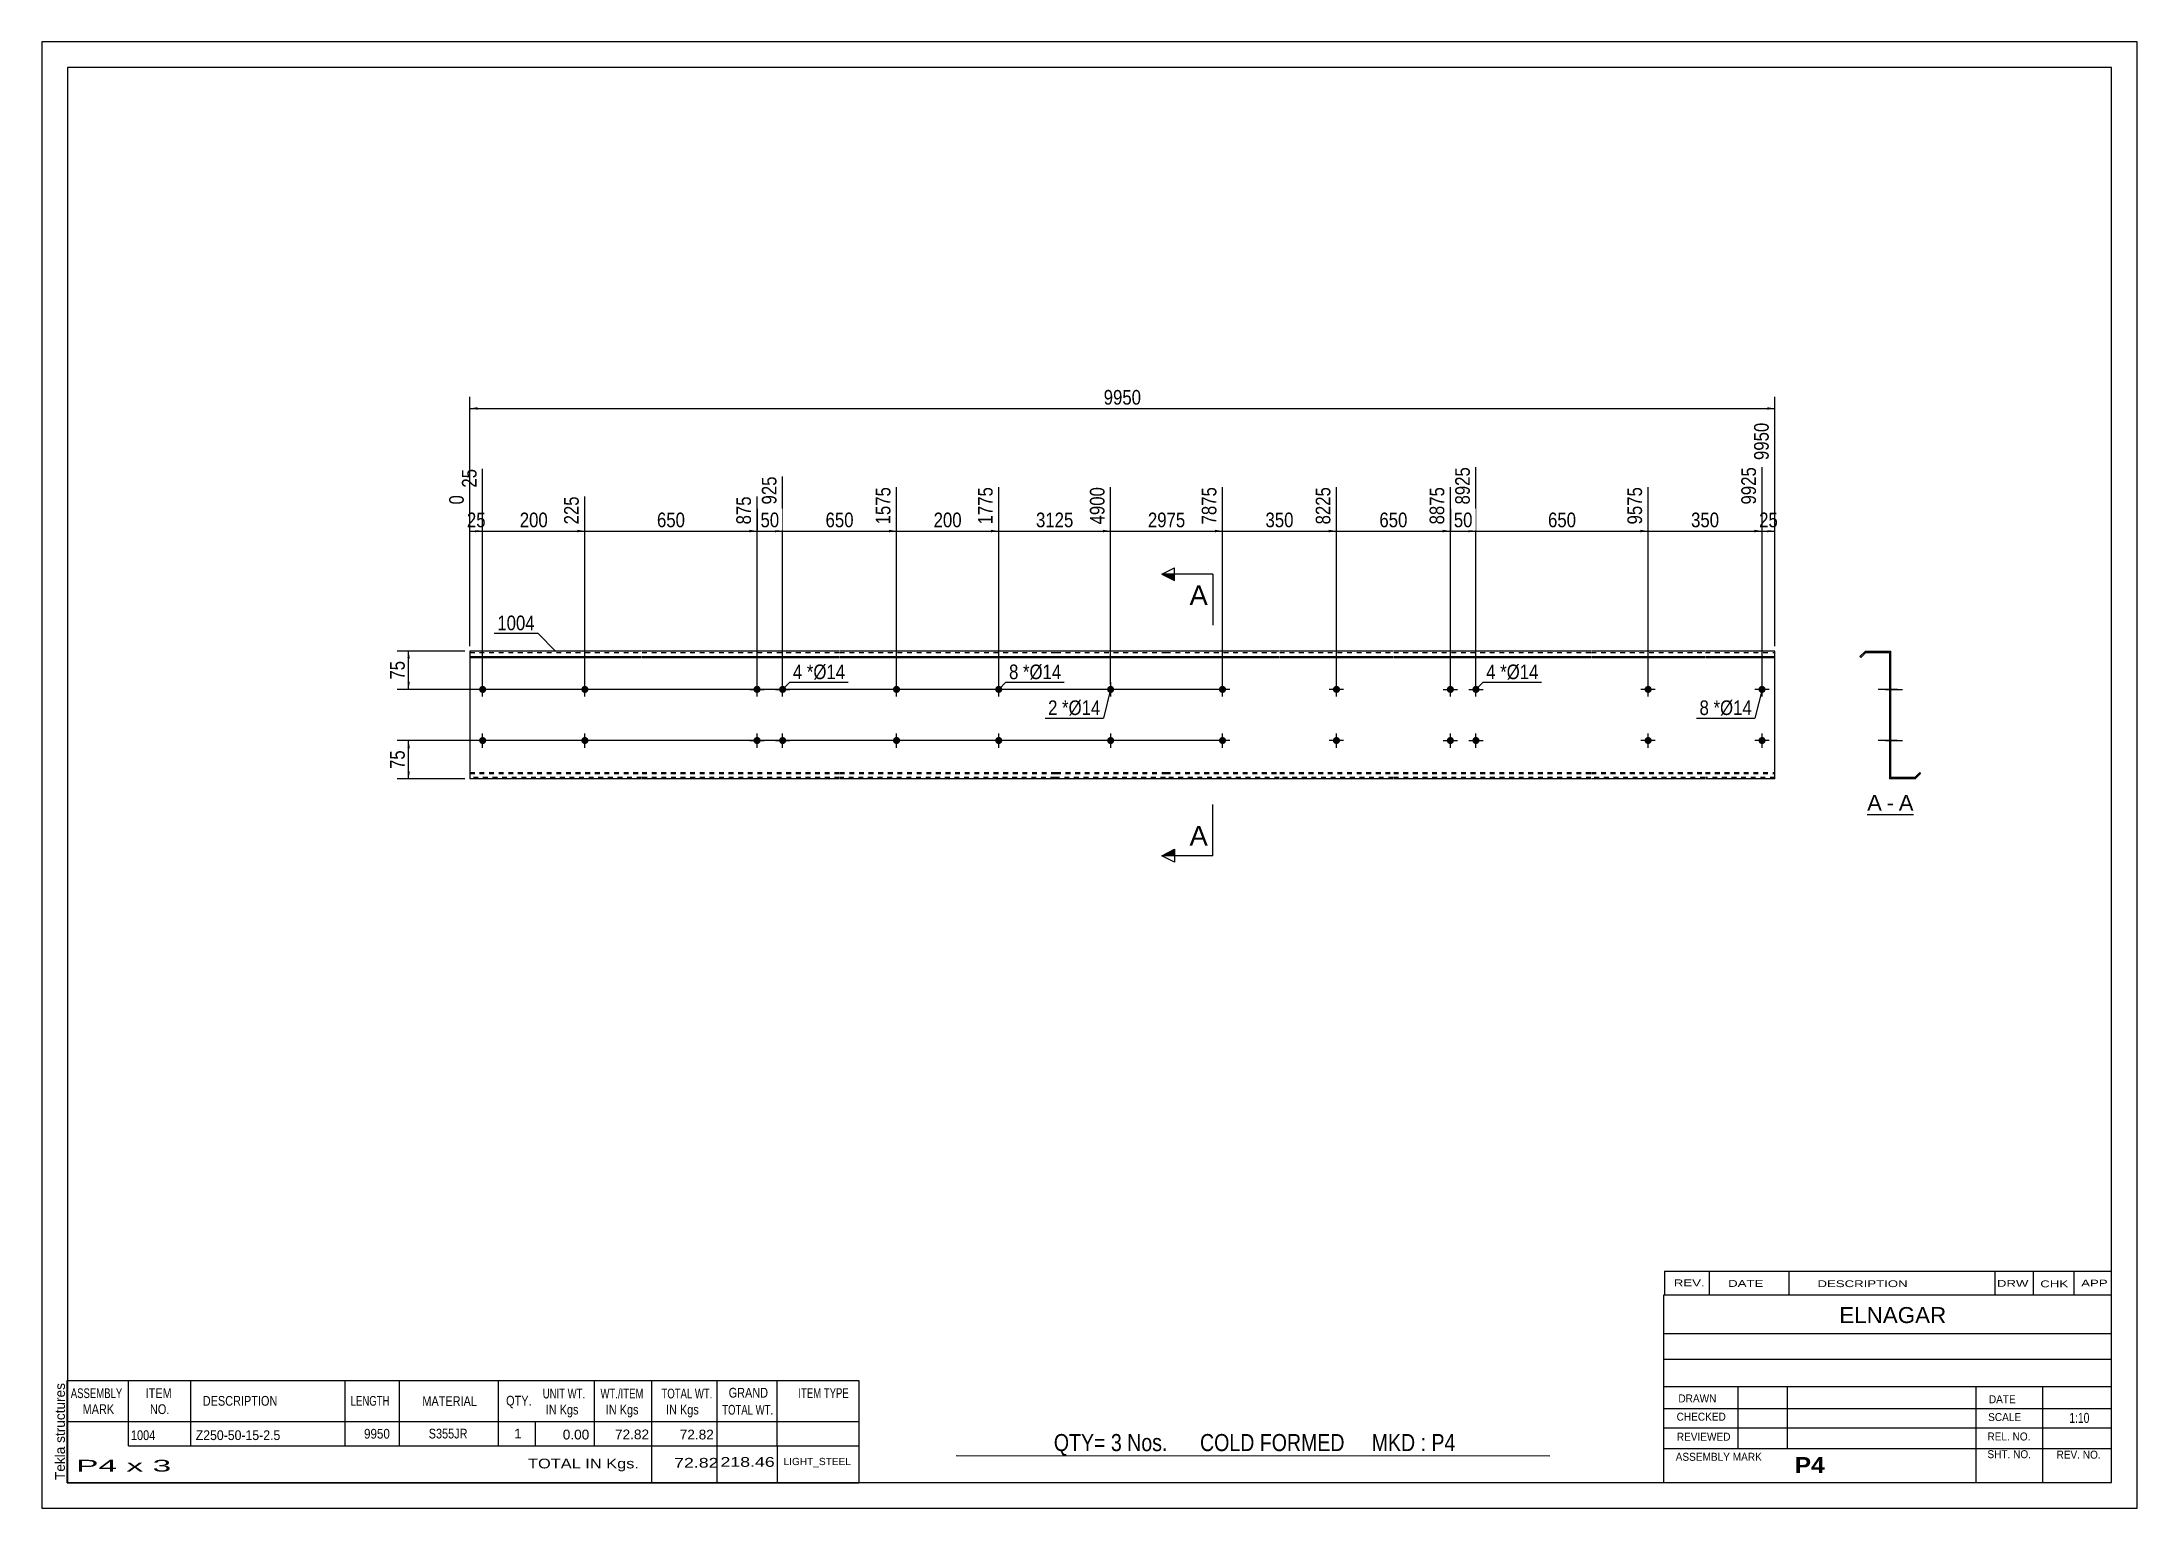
# Paper-space layout 'Layout1' of a CAD drawing. Header units: millimetres. Extents: x 0 to 410, y 0 to 287.
# The model-space entities are those that its viewports show. They can reach past a viewport. Long polylines and large blocks are cut down to what shows.
import ezdxf

# ---------------------------------------------------------------- set-up
doc = ezdxf.new("R2010")
doc.units = ezdxf.units.MM
doc.linetypes.add('DXK_LINE_DOT1', pattern=[1.8814, 0.9407, -0.9407])
doc.layers.add('Viewport layer', color=7, linetype='Continuous', plot=False)
doc.styles.add('Arial', font='ARIAL.TTF', dxfattribs={"height": 0.2})
doc.styles.add('Arial Bold', font='ARIALBD.TTF', dxfattribs={"height": 0.2})
doc.styles.add('Arial Narrow', font='ARIALN.TTF', dxfattribs={"height": 0.2})

# ---------------------------------------------------------------- blocks, each defined once
blk = doc.blocks.new('Unknown-629081637-1734')
at = {"color": 5, "linetype": 'Continuous'}
for p, q in [((321.25, 126.75), (-78.75, 126.75)), ((-78.75, 126.75), (-78.75, -150.25)), ((321.25, -150.25), (321.25, 126.75)), ((-78.75, -150.25), (321.25, -150.25))]:
    blk.add_line(p, q, dxfattribs=at)
at = {"color": 174, "linetype": 'Continuous', "style": 'Arial'}
blk.add_text('Tekla structures', height=1.9102, rotation=90, dxfattribs=at).set_placement((-79.25, -149.75))
blk = doc.blocks.new('Unknown-629081637-12 - 1235')
at = {"color": 7, "linetype": 'Continuous'}
blk.add_line((273.44, -19.45), (282.47, -19.45), dxfattribs=at)
at = {"color": 0, "linetype": 'Continuous'}
blk.add_wipeout([(276.29, -18.7), (276.29, -15.5), (273.44, -15.5), (273.44, -18.7)], dxfattribs=at)
blk.add_wipeout([(278.67, -18.7), (278.67, -15.5), (277.25, -15.5), (277.25, -18.7)], dxfattribs=at)
at = {"color": 96, "linetype": 'Continuous', "style": 'Arial'}
blk.add_text('A', height=3.06, dxfattribs=at).set_placement((273.44, -18.7))
at = {"color": 0, "linetype": 'Continuous'}
blk.add_wipeout([(282.47, -18.7), (282.47, -15.5), (279.63, -15.5), (279.63, -18.7)], dxfattribs=at)
at = {"color": 96, "linetype": 'Continuous', "style": 'Arial'}
for s, p in [('A', (279.63, -18.7)), ('-', (277.25, -18.7))]:
    blk.add_text(s, height=3.06, dxfattribs=at).set_placement(p)
blk = doc.blocks.new('Bolt-629081637-1223 - 1203')
at = {"linetype": 'Continuous'}
for points in [[(1.8, -5, -1), (3.2, -5, -1)], [(102.79, -5, -1), (104.19, -5, -1)]]:
    blk.add_hatch(color=3, dxfattribs=at).paths.add_polyline_path(points)
at = {"color": 3, "linetype": 'Continuous'}
for p, q in [((2.5, -6.4), (2.5, -3.6)), ((103.49, -6.4), (103.49, -3.6)), ((3.9, -5), (1.1, -5)), ((104.89, -5), (102.09, -5))]:
    blk.add_line(p, q, dxfattribs=at)
blk = doc.blocks.new('Part-629081637-1218 - 1203')
at = {"color": 2, "linetype": 'Continuous'}
for p, q in [((33.6, 12.5), (0, 12.5)), ((0, 12.5), (0, -12.5)), ((72.29, 12.5), (33.7, 12.5)), ((114.59, 12.5), (72.39, 12.5)), ((136.09, 12.5), (114.69, 12.5)), ((158.38, 12.5), (136.19, 12.5)), ((180.68, 12.5), (158.48, 12.5)), ((219.37, 12.5), (180.78, 12.5)), ((241.67, 12.5), (219.47, 12.5)), ((255.36, 12.5), (241.77, 12.5)), ((255.36, -12.5), (255.36, 12.5)), ((0, 11.44), (33.6, 11.44)), ((0, 11.26), (33.6, 11.26)), ((33.7, 11.44), (72.29, 11.44)), ((33.7, 11.26), (72.29, 11.26)), ((72.39, 11.44), (114.59, 11.44)), ((72.39, 11.26), (114.59, 11.26)), ((114.69, 11.44), (136.09, 11.44)), ((114.69, 11.26), (136.09, 11.26)), ((136.19, 11.44), (158.38, 11.44)), ((136.19, 11.26), (158.38, 11.26)), ((158.48, 11.44), (180.68, 11.44)), ((158.48, 11.26), (180.68, 11.26)), ((180.78, 11.44), (219.37, 11.44)), ((180.78, 11.26), (219.37, 11.26)), ((219.47, 11.44), (241.67, 11.44)), ((219.47, 11.26), (241.67, 11.26)), ((241.77, 11.44), (255.36, 11.44)), ((241.77, 11.26), (255.36, 11.26)), ((33.6, -12.5), (0, -12.5)), ((72.29, -12.5), (33.7, -12.5)), ((114.59, -12.5), (72.39, -12.5)), ((136.09, -12.5), (114.69, -12.5)), ((158.38, -12.5), (136.19, -12.5)), ((180.68, -12.5), (158.48, -12.5)), ((219.37, -12.5), (180.78, -12.5)), ((241.67, -12.5), (219.47, -12.5)), ((255.36, -12.5), (241.77, -12.5))]:
    blk.add_line(p, q, dxfattribs=at)
at = {"color": 7, "linetype": 'DXK_LINE_DOT1'}
for p, q in [((0, 12.25), (33.6, 12.25)), ((33.7, 12.25), (72.29, 12.25)), ((72.39, 12.25), (114.59, 12.25)), ((114.69, 12.25), (136.09, 12.25)), ((136.19, 12.25), (158.38, 12.25)), ((158.48, 12.25), (180.68, 12.25)), ((180.78, 12.25), (219.37, 12.25)), ((219.47, 12.25), (241.67, 12.25)), ((241.77, 12.25), (255.36, 12.25)), ((0, -11.26), (33.6, -11.26)), ((0, -11.44), (33.6, -11.44)), ((33.6, -12.25), (0, -12.25)), ((33.7, -11.26), (72.29, -11.26)), ((33.7, -11.44), (72.29, -11.44)), ((72.29, -12.25), (33.7, -12.25)), ((72.39, -11.26), (114.59, -11.26)), ((72.39, -11.44), (114.59, -11.44)), ((114.59, -12.25), (72.39, -12.25)), ((114.69, -11.26), (136.09, -11.26)), ((114.69, -11.44), (136.09, -11.44)), ((136.09, -12.25), (114.69, -12.25)), ((136.19, -11.26), (158.38, -11.26)), ((136.19, -11.44), (158.38, -11.44)), ((158.38, -12.25), (136.19, -12.25)), ((158.48, -11.26), (180.68, -11.26)), ((158.48, -11.44), (180.68, -11.44)), ((180.68, -12.25), (158.48, -12.25)), ((180.78, -11.26), (219.37, -11.26)), ((180.78, -11.44), (219.37, -11.44)), ((219.37, -12.25), (180.78, -12.25)), ((219.47, -11.26), (241.67, -11.26)), ((219.47, -11.44), (241.67, -11.44)), ((241.67, -12.25), (219.47, -12.25)), ((241.77, -11.26), (255.36, -11.26)), ((241.77, -11.44), (255.36, -11.44)), ((255.36, -12.25), (241.77, -12.25))]:
    blk.add_line(p, q, dxfattribs=at)
blk = doc.blocks.new('Bolt-629081637-1219 - 1203')
at = {"linetype": 'Continuous'}
for points in [[(55.5, 5, -1), (56.9, 5, -1)], [(60.5, 5, -1), (61.9, 5, -1)], [(55.5, -5, -1), (56.9, -5, -1)], [(60.5, -5, -1), (61.9, -5, -1)]]:
    blk.add_hatch(color=3, dxfattribs=at).paths.add_polyline_path(points)
at = {"color": 3, "linetype": 'Continuous'}
for p, q in [((54.8, 5), (57.6, 5)), ((56.2, 3.6), (56.2, 6.4)), ((59.8, 5), (62.6, 5)), ((61.2, 3.6), (61.2, 6.4)), ((56.2, -6.4), (56.2, -3.6)), ((61.2, -6.4), (61.2, -3.6)), ((54.8, -5), (57.6, -5)), ((59.8, -5), (62.6, -5))]:
    blk.add_line(p, q, dxfattribs=at)
blk = doc.blocks.new('Bolt-629081637-1220 - 1203')
at = {"linetype": 'Continuous'}
for points in [[(21.8, 5, -1), (23.2, 5, -1)], [(82.79, 5, -1), (84.19, 5, -1)]]:
    blk.add_hatch(color=3, dxfattribs=at).paths.add_polyline_path(points)
at = {"color": 3, "linetype": 'Continuous'}
for p, q in [((23.9, 5), (21.1, 5)), ((22.5, 3.6), (22.5, 6.4)), ((84.89, 5), (82.09, 5)), ((83.49, 3.6), (83.49, 6.4))]:
    blk.add_line(p, q, dxfattribs=at)
blk = doc.blocks.new('Bolt-629081637-1221 - 1203')
at = {"linetype": 'Continuous'}
for points in [[(21.8, -5, -1), (23.2, -5, -1)], [(82.79, -5, -1), (84.19, -5, -1)]]:
    blk.add_hatch(color=3, dxfattribs=at).paths.add_polyline_path(points)
at = {"color": 3, "linetype": 'Continuous'}
for p, q in [((22.5, -6.4), (22.5, -3.6)), ((83.49, -6.4), (83.49, -3.6)), ((23.9, -5), (21.1, -5)), ((84.89, -5), (82.09, -5))]:
    blk.add_line(p, q, dxfattribs=at)
blk = doc.blocks.new('Bolt-629081637-1222 - 1203')
at = {"linetype": 'Continuous'}
for points in [[(1.8, 5, -1), (3.2, 5, -1)], [(102.79, 5, -1), (104.19, 5, -1)]]:
    blk.add_hatch(color=3, dxfattribs=at).paths.add_polyline_path(points)
at = {"color": 3, "linetype": 'Continuous'}
for p, q in [((3.9, 5), (1.1, 5)), ((2.5, 3.6), (2.5, 6.4)), ((104.89, 5), (102.09, 5)), ((103.49, 3.6), (103.49, 6.4))]:
    blk.add_line(p, q, dxfattribs=at)
blk = doc.blocks.new('Bolt-629081637-1224 - 1203')
at = {"linetype": 'Continuous'}
for points in [[(146.58, 5, -1), (147.98, 5, -1)], [(252.16, 5, -1), (253.56, 5, -1)]]:
    blk.add_hatch(color=3, dxfattribs=at).paths.add_polyline_path(points)
at = {"color": 3, "linetype": 'Continuous'}
for p, q in [((148.68, 5), (145.88, 5)), ((147.28, 3.6), (147.28, 6.4)), ((254.26, 5), (251.46, 5)), ((252.86, 3.6), (252.86, 6.4))]:
    blk.add_line(p, q, dxfattribs=at)
blk = doc.blocks.new('Bolt-629081637-1225 - 1203')
at = {"linetype": 'Continuous'}
for points in [[(146.58, -5, -1), (147.98, -5, -1)], [(252.16, -5, -1), (253.56, -5, -1)]]:
    blk.add_hatch(color=3, dxfattribs=at).paths.add_polyline_path(points)
at = {"color": 3, "linetype": 'Continuous'}
for p, q in [((147.28, -6.4), (147.28, -3.6)), ((252.86, -6.4), (252.86, -3.6)), ((148.68, -5), (145.88, -5)), ((254.26, -5), (251.46, -5))]:
    blk.add_line(p, q, dxfattribs=at)
blk = doc.blocks.new('Bolt-629081637-1226 - 1203')
at = {"linetype": 'Continuous'}
for points in [[(191.17, 5, -1), (192.57, 5, -1)], [(196.17, 5, -1), (197.57, 5, -1)], [(191.17, -5, -1), (192.57, -5, -1)], [(196.17, -5, -1), (197.57, -5, -1)]]:
    blk.add_hatch(color=3, dxfattribs=at).paths.add_polyline_path(points)
at = {"color": 3, "linetype": 'Continuous'}
for p, q in [((190.47, 5), (193.27, 5)), ((191.87, 3.6), (191.87, 6.4)), ((195.47, 5), (198.27, 5)), ((196.87, 3.6), (196.87, 6.4)), ((191.87, -6.4), (191.87, -3.6)), ((196.87, -6.4), (196.87, -3.6)), ((190.47, -5), (193.27, -5)), ((195.47, -5), (198.27, -5))]:
    blk.add_line(p, q, dxfattribs=at)
blk = doc.blocks.new('Bolt-629081637-1227 - 1203')
at = {"linetype": 'Continuous'}
for points in [[(168.88, 5, -1), (170.28, 5, -1)], [(229.87, 5, -1), (231.27, 5, -1)]]:
    blk.add_hatch(color=3, dxfattribs=at).paths.add_polyline_path(points)
at = {"color": 3, "linetype": 'Continuous'}
for p, q in [((170.98, 5), (168.18, 5)), ((169.58, 3.6), (169.58, 6.4)), ((231.97, 5), (229.17, 5)), ((230.57, 3.6), (230.57, 6.4))]:
    blk.add_line(p, q, dxfattribs=at)
blk = doc.blocks.new('Bolt-629081637-1228 - 1203')
at = {"linetype": 'Continuous'}
for points in [[(168.88, -5, -1), (170.28, -5, -1)], [(229.87, -5, -1), (231.27, -5, -1)]]:
    blk.add_hatch(color=3, dxfattribs=at).paths.add_polyline_path(points)
at = {"color": 3, "linetype": 'Continuous'}
for p, q in [((169.58, -6.4), (169.58, -3.6)), ((230.57, -6.4), (230.57, -3.6)), ((170.98, -5), (168.18, -5)), ((231.97, -5), (229.17, -5))]:
    blk.add_line(p, q, dxfattribs=at)
blk = doc.blocks.new('Bolt-629081637-1229 - 1203')
at = {"linetype": 'Continuous'}
for points in [[(126.09, 5, -1), (124.69, 5, -1)], [(126.09, -5, -1), (124.69, -5, -1)]]:
    blk.add_hatch(color=3, dxfattribs=at).paths.add_polyline_path(points)
at = {"color": 3, "linetype": 'Continuous'}
for p, q in [((126.79, 5), (123.99, 5)), ((125.39, 6.4), (125.39, 3.6)), ((125.39, -3.6), (125.39, -6.4)), ((126.79, -5), (123.99, -5))]:
    blk.add_line(p, q, dxfattribs=at)
blk = doc.blocks.new('Bolt-629081637-1240 - 1235')
at = {"linetype": 'Continuous'}
blk.add_hatch(color=3, dxfattribs=at).paths.add_polyline_path([(277.83, -4.3), (277.83, -5.7), (278.08, -5.7), (278.08, -4.3)])
blk.add_hatch(color=3, dxfattribs=at).paths.add_polyline_path([(277.83, -4.3), (277.83, -5.7), (278.08, -5.7), (278.08, -4.3)])
at = {"color": 3, "linetype": 'Continuous'}
for p, q in [((277.03, -5), (280.33, -5)), ((277.03, -5), (280.33, -5)), ((277.83, -4.3), (278.08, -4.3)), ((277.83, -4.3), (278.08, -4.3)), ((277.83, -5.7), (278.08, -5.7)), ((277.83, -5.7), (278.08, -5.7))]:
    blk.add_line(p, q, dxfattribs=at)
blk = doc.blocks.new('Part-629081637-1237 - 1235')
at = {"color": 2, "linetype": 'Continuous'}
for p, q in [((273.08, 12.5), (272.02, 11.44)), ((273.08, 12.5), (278.08, 12.5)), ((278.08, -12.25), (278.08, 12.5)), ((272.02, 11.44), (272.2, 11.26)), ((273.18, 12.25), (272.2, 11.26)), ((273.18, 12.25), (277.83, 12.25)), ((277.83, 12.25), (277.83, -12.5)), ((282.73, -12.25), (278.08, -12.25)), ((282.73, -12.25), (283.72, -11.26)), ((282.83, -12.5), (283.89, -11.44)), ((283.89, -11.44), (283.72, -11.26)), ((282.83, -12.5), (277.83, -12.5))]:
    blk.add_line(p, q, dxfattribs=at)
blk = doc.blocks.new('Bolt-629081637-1238 - 1235')
at = {"linetype": 'Continuous'}
for points in [[(277.83, 5.7), (277.83, 4.3), (278.08, 4.3), (278.08, 5.7)], [(277.83, 5.7), (277.83, 4.3), (278.08, 4.3), (278.08, 5.7)], [(277.83, -4.3), (277.83, -5.7), (278.08, -5.7), (278.08, -4.3)], [(277.83, -4.3), (277.83, -5.7), (278.08, -5.7), (278.08, -4.3)]]:
    blk.add_hatch(color=3, dxfattribs=at).paths.add_polyline_path(points)
at = {"color": 3, "linetype": 'Continuous'}
for p, q in [((279.38, 5), (275.58, 5)), ((279.38, 5), (275.58, 5)), ((278.08, 5.7), (277.83, 5.7)), ((278.08, 5.7), (277.83, 5.7)), ((278.08, 4.3), (277.83, 4.3)), ((278.08, 4.3), (277.83, 4.3)), ((279.38, -5), (275.58, -5)), ((279.38, -5), (275.58, -5)), ((278.08, -4.3), (277.83, -4.3)), ((278.08, -4.3), (277.83, -4.3)), ((278.08, -5.7), (277.83, -5.7)), ((278.08, -5.7), (277.83, -5.7))]:
    blk.add_line(p, q, dxfattribs=at)
blk = doc.blocks.new('Bolt-629081637-1239 - 1235')
at = {"linetype": 'Continuous'}
blk.add_hatch(color=3, dxfattribs=at).paths.add_polyline_path([(277.83, 5.7), (277.83, 4.3), (278.08, 4.3), (278.08, 5.7)])
blk.add_hatch(color=3, dxfattribs=at).paths.add_polyline_path([(277.83, 5.7), (277.83, 4.3), (278.08, 4.3), (278.08, 5.7)])
at = {"color": 3, "linetype": 'Continuous'}
for p, q in [((277.03, 5), (280.33, 5)), ((277.03, 5), (280.33, 5)), ((277.83, 5.7), (278.08, 5.7)), ((277.83, 5.7), (278.08, 5.7)), ((277.83, 4.3), (278.08, 4.3)), ((277.83, 4.3), (278.08, 4.3))]:
    blk.add_line(p, q, dxfattribs=at)
blk = doc.blocks.new('Bolt-629081637-1241 - 1235')
at = {"linetype": 'Continuous'}
blk.add_hatch(color=3, dxfattribs=at).paths.add_polyline_path([(277.83, 5.7), (277.83, 4.3), (278.08, 4.3), (278.08, 5.7)])
blk.add_hatch(color=3, dxfattribs=at).paths.add_polyline_path([(277.83, 5.7), (277.83, 4.3), (278.08, 4.3), (278.08, 5.7)])
at = {"color": 3, "linetype": 'Continuous'}
for p, q in [((277.03, 5), (280.33, 5)), ((277.03, 5), (280.33, 5)), ((277.83, 5.7), (278.08, 5.7)), ((277.83, 5.7), (278.08, 5.7)), ((277.83, 4.3), (278.08, 4.3)), ((277.83, 4.3), (278.08, 4.3))]:
    blk.add_line(p, q, dxfattribs=at)
blk = doc.blocks.new('Bolt-629081637-1242 - 1235')
at = {"linetype": 'Continuous'}
blk.add_hatch(color=3, dxfattribs=at).paths.add_polyline_path([(277.83, -4.3), (277.83, -5.7), (278.08, -5.7), (278.08, -4.3)])
blk.add_hatch(color=3, dxfattribs=at).paths.add_polyline_path([(277.83, -4.3), (277.83, -5.7), (278.08, -5.7), (278.08, -4.3)])
at = {"color": 3, "linetype": 'Continuous'}
for p, q in [((277.03, -5), (280.33, -5)), ((277.03, -5), (280.33, -5)), ((277.83, -4.3), (278.08, -4.3)), ((277.83, -4.3), (278.08, -4.3)), ((277.83, -5.7), (278.08, -5.7)), ((277.83, -5.7), (278.08, -5.7))]:
    blk.add_line(p, q, dxfattribs=at)
blk = doc.blocks.new('Bolt-629081637-1243 - 1235')
at = {"linetype": 'Continuous'}
blk.add_hatch(color=3, dxfattribs=at).paths.add_polyline_path([(277.83, 5.7), (277.83, 4.3), (278.08, 4.3), (278.08, 5.7)])
blk.add_hatch(color=3, dxfattribs=at).paths.add_polyline_path([(277.83, 5.7), (277.83, 4.3), (278.08, 4.3), (278.08, 5.7)])
at = {"color": 3, "linetype": 'Continuous'}
for p, q in [((277.03, 5), (280.33, 5)), ((277.03, 5), (280.33, 5)), ((277.83, 5.7), (278.08, 5.7)), ((277.83, 5.7), (278.08, 5.7)), ((277.83, 4.3), (278.08, 4.3)), ((277.83, 4.3), (278.08, 4.3))]:
    blk.add_line(p, q, dxfattribs=at)
blk = doc.blocks.new('Bolt-629081637-1244 - 1235')
at = {"linetype": 'Continuous'}
blk.add_hatch(color=3, dxfattribs=at).paths.add_polyline_path([(277.83, -4.3), (277.83, -5.7), (278.08, -5.7), (278.08, -4.3)])
blk.add_hatch(color=3, dxfattribs=at).paths.add_polyline_path([(277.83, -4.3), (277.83, -5.7), (278.08, -5.7), (278.08, -4.3)])
at = {"color": 3, "linetype": 'Continuous'}
for p, q in [((277.03, -5), (280.33, -5)), ((277.03, -5), (280.33, -5)), ((277.83, -4.3), (278.08, -4.3)), ((277.83, -4.3), (278.08, -4.3)), ((277.83, -5.7), (278.08, -5.7)), ((277.83, -5.7), (278.08, -5.7))]:
    blk.add_line(p, q, dxfattribs=at)
blk = doc.blocks.new('Bolt-629081637-1245 - 1235')
at = {"linetype": 'Continuous'}
for points in [[(277.83, 5.7), (277.83, 4.3), (278.08, 4.3), (278.08, 5.7)], [(277.83, 5.7), (277.83, 4.3), (278.08, 4.3), (278.08, 5.7)], [(277.83, -4.3), (277.83, -5.7), (278.08, -5.7), (278.08, -4.3)], [(277.83, -4.3), (277.83, -5.7), (278.08, -5.7), (278.08, -4.3)]]:
    blk.add_hatch(color=3, dxfattribs=at).paths.add_polyline_path(points)
at = {"color": 3, "linetype": 'Continuous'}
for p, q in [((279.38, 5), (275.58, 5)), ((279.38, 5), (275.58, 5)), ((278.08, 5.7), (277.83, 5.7)), ((278.08, 5.7), (277.83, 5.7)), ((278.08, 4.3), (277.83, 4.3)), ((278.08, 4.3), (277.83, 4.3)), ((279.38, -5), (275.58, -5)), ((279.38, -5), (275.58, -5)), ((278.08, -4.3), (277.83, -4.3)), ((278.08, -4.3), (277.83, -4.3)), ((278.08, -5.7), (277.83, -5.7)), ((278.08, -5.7), (277.83, -5.7))]:
    blk.add_line(p, q, dxfattribs=at)
blk = doc.blocks.new('Bolt-629081637-1246 - 1235')
at = {"linetype": 'Continuous'}
blk.add_hatch(color=3, dxfattribs=at).paths.add_polyline_path([(277.83, 5.7), (277.83, 4.3), (278.08, 4.3), (278.08, 5.7)])
blk.add_hatch(color=3, dxfattribs=at).paths.add_polyline_path([(277.83, 5.7), (277.83, 4.3), (278.08, 4.3), (278.08, 5.7)])
at = {"color": 3, "linetype": 'Continuous'}
for p, q in [((277.03, 5), (280.33, 5)), ((277.03, 5), (280.33, 5)), ((277.83, 5.7), (278.08, 5.7)), ((277.83, 5.7), (278.08, 5.7)), ((277.83, 4.3), (278.08, 4.3)), ((277.83, 4.3), (278.08, 4.3))]:
    blk.add_line(p, q, dxfattribs=at)
blk = doc.blocks.new('Bolt-629081637-1247 - 1235')
at = {"linetype": 'Continuous'}
blk.add_hatch(color=3, dxfattribs=at).paths.add_polyline_path([(277.83, -4.3), (277.83, -5.7), (278.08, -5.7), (278.08, -4.3)])
blk.add_hatch(color=3, dxfattribs=at).paths.add_polyline_path([(277.83, -4.3), (277.83, -5.7), (278.08, -5.7), (278.08, -4.3)])
at = {"color": 3, "linetype": 'Continuous'}
for p, q in [((277.03, -5), (280.33, -5)), ((277.03, -5), (280.33, -5)), ((277.83, -4.3), (278.08, -4.3)), ((277.83, -4.3), (278.08, -4.3)), ((277.83, -5.7), (278.08, -5.7)), ((277.83, -5.7), (278.08, -5.7))]:
    blk.add_line(p, q, dxfattribs=at)
blk = doc.blocks.new('Bolt-629081637-1248 - 1235')
at = {"linetype": 'Continuous'}
for points in [[(278.08, 4.3), (278.08, 5.7), (277.83, 5.7), (277.83, 4.3)], [(278.08, -5.7), (278.08, -4.3), (277.83, -4.3), (277.83, -5.7)]]:
    blk.add_hatch(color=3, dxfattribs=at).paths.add_polyline_path(points)
at = {"color": 3, "linetype": 'Continuous'}
for p, q in [((278.08, 5), (275.83, 5)), ((278.08, 5.7), (277.83, 5.7)), ((278.08, 4.3), (277.83, 4.3)), ((278.08, -5), (275.83, -5)), ((278.08, -4.3), (277.83, -4.3)), ((278.08, -5.7), (277.83, -5.7))]:
    blk.add_line(p, q, dxfattribs=at)
blk = doc.blocks.new('StraightDimension-629081637-1279 - 1203')
at = {"linetype": 'Continuous'}
blk.add_hatch(color=7, dxfattribs=at).paths.add_polyline_path([(1, 36.25), (2.5, 36), (1, 35.75)])
at = {"color": 7, "linetype": 'Continuous'}
for p, q in [((2.5, 6), (2.5, 48.16)), ((0, 13.5), (0, 43.03)), ((0, 36), (2.5, 36))]:
    blk.add_line(p, q, dxfattribs=at)
at = {"color": 0, "linetype": 'Continuous'}
blk.add_wipeout([(1.9, 48.76), (-2.3, 48.76), (-2.3, 43.9), (1.9, 43.9)], dxfattribs=at)
at = {"color": 0}
blk.add_wipeout([(3.68, 36.15), (3.68, 40.35), (-1.18, 40.35), (-1.18, 36.15)], dxfattribs=at)
at = {"color": 0, "linetype": 'Continuous'}
blk.add_wipeout([(-0.6, 43.63), (-4.8, 43.63), (-4.8, 40.6), (-0.6, 40.6)], dxfattribs=at)
at = {"color": 3, "linetype": 'Continuous', "style": 'Arial Narrow'}
for s, height, p in [('25', 2.863, (1.3, 44.5)), ('0', 2.86, (-1.2, 41.2))]:
    blk.add_text(s, height=height, rotation=90.0002, dxfattribs=at).set_placement(p)
at = {"color": 3, "style": 'Arial Narrow'}
blk.add_text('25', height=2.863, dxfattribs=at).set_placement((-0.58, 36.75))
blk = doc.blocks.new('StraightDimension-629081637-1347 - 1203')
at = {"linetype": 'Continuous'}
for points in [[(-12.25, -6.5), (-12, -5), (-11.75, -6.5)], [(-11.75, -11), (-12, -12.5), (-12.25, -11)]]:
    blk.add_hatch(color=7, dxfattribs=at).paths.add_polyline_path(points)
at = {"color": 7, "linetype": 'Continuous'}
for p, q in [((146.28, -5), (-14.25, -5)), ((-12, -12.5), (-12, -5)), ((-1, -12.5), (-14.25, -12.5))]:
    blk.add_line(p, q, dxfattribs=at)
at = {"color": 0}
blk.add_wipeout([(-12.15, -6.32), (-16.35, -6.32), (-16.35, -11.18), (-12.15, -11.18)], dxfattribs=at)
at = {"color": 3, "style": 'Arial Narrow'}
blk.add_text('75', height=2.863, rotation=90.0002, dxfattribs=at).set_placement((-12.75, -10.58))
blk = doc.blocks.new('StraightDimension-629081637-1271 - 1203')
at = {"linetype": 'Continuous'}
blk.add_hatch(color=7, dxfattribs=at).paths.add_polyline_path([(168.08, 36.25), (169.58, 36), (168.08, 35.75)])
at = {"color": 7, "linetype": 'Continuous'}
for p, q in [((147.28, 6), (147.28, 44.61)), ((169.58, 6), (169.58, 44.61)), ((147.28, 36), (169.58, 36))]:
    blk.add_line(p, q, dxfattribs=at)
at = {"color": 0, "linetype": 'Continuous'}
blk.add_wipeout([(168.98, 45.21), (164.78, 45.21), (164.78, 36.7), (168.98, 36.7)], dxfattribs=at)
at = {"color": 0}
blk.add_wipeout([(161.77, 36.15), (161.77, 40.35), (155.09, 40.35), (155.09, 36.15)], dxfattribs=at)
at = {"color": 3, "linetype": 'Continuous', "style": 'Arial Narrow'}
blk.add_text('8225', height=2.863, rotation=90.0002, dxfattribs=at).set_placement((168.38, 37.3))
at = {"color": 3, "style": 'Arial Narrow'}
blk.add_text('350', height=2.863, dxfattribs=at).set_placement((155.69, 36.75))
blk = doc.blocks.new('StraightDimension-629081637-1266 - 1203')
at = {"linetype": 'Continuous'}
blk.add_hatch(color=7, dxfattribs=at).paths.add_polyline_path([(253.86, 36.25), (255.36, 36), (253.86, 35.75)])
at = {"color": 7, "linetype": 'Continuous'}
for p, q in [((255.36, 13.5), (255.36, 57.21)), ((252.86, 6), (252.86, 48.51)), ((252.86, 36), (255.36, 36))]:
    blk.add_line(p, q, dxfattribs=at)
at = {"color": 0, "linetype": 'Continuous'}
blk.add_wipeout([(254.76, 57.81), (250.56, 57.81), (250.56, 49.3), (254.76, 49.3)], dxfattribs=at)
at = {"color": 0}
blk.add_wipeout([(256.54, 36.15), (256.54, 40.35), (251.69, 40.35), (251.69, 36.15)], dxfattribs=at)
at = {"color": 3, "linetype": 'Continuous', "style": 'Arial Narrow'}
blk.add_text('9950', height=2.863, rotation=90.0002, dxfattribs=at).set_placement((254.16, 49.9))
at = {"color": 3, "style": 'Arial Narrow'}
blk.add_text('25', height=2.863, dxfattribs=at).set_placement((252.29, 36.75))
blk = doc.blocks.new('StraightDimension-629081637-1267 - 1203')
at = {"linetype": 'Continuous'}
blk.add_hatch(color=7, dxfattribs=at).paths.add_polyline_path([(251.36, 36.25), (252.86, 36), (251.36, 35.75)])
at = {"color": 7, "linetype": 'Continuous'}
for p, q in [((252.86, 6), (252.86, 48.51)), ((230.57, 6), (230.57, 44.61)), ((230.57, 36), (252.86, 36))]:
    blk.add_line(p, q, dxfattribs=at)
at = {"color": 0, "linetype": 'Continuous'}
blk.add_wipeout([(252.26, 49.11), (248.06, 49.11), (248.06, 40.6), (252.26, 40.6)], dxfattribs=at)
at = {"color": 0}
blk.add_wipeout([(245.06, 36.15), (245.06, 40.35), (238.37, 40.35), (238.37, 36.15)], dxfattribs=at)
at = {"color": 3, "linetype": 'Continuous', "style": 'Arial Narrow'}
blk.add_text('9925', height=2.863, rotation=90.0002, dxfattribs=at).set_placement((251.66, 41.2))
at = {"color": 3, "style": 'Arial Narrow'}
blk.add_text('350', height=2.863, dxfattribs=at).set_placement((238.97, 36.75))
blk = doc.blocks.new('StraightDimension-629081637-1268 - 1203')
at = {"linetype": 'Continuous'}
blk.add_hatch(color=7, dxfattribs=at).paths.add_polyline_path([(229.07, 36.25), (230.57, 36), (229.07, 35.75)])
at = {"color": 7, "linetype": 'Continuous'}
for p, q in [((196.87, 6), (196.87, 48.51)), ((230.57, 6), (230.57, 44.61)), ((196.87, 36), (230.57, 36))]:
    blk.add_line(p, q, dxfattribs=at)
at = {"color": 0, "linetype": 'Continuous'}
blk.add_wipeout([(229.97, 45.21), (225.77, 45.21), (225.77, 36.7), (229.97, 36.7)], dxfattribs=at)
at = {"color": 0}
blk.add_wipeout([(217.06, 36.15), (217.06, 40.35), (210.38, 40.35), (210.38, 36.15)], dxfattribs=at)
at = {"color": 3, "linetype": 'Continuous', "style": 'Arial Narrow'}
blk.add_text('9575', height=2.863, rotation=90.0002, dxfattribs=at).set_placement((229.37, 37.3))
at = {"color": 3, "style": 'Arial Narrow'}
blk.add_text('650', height=2.863, dxfattribs=at).set_placement((210.98, 36.75))
blk = doc.blocks.new('StraightDimension-629081637-1269 - 1203')
at = {"linetype": 'Continuous'}
blk.add_hatch(color=7, dxfattribs=at).paths.add_polyline_path([(195.37, 36.25), (196.87, 36), (195.37, 35.75)])
at = {"color": 7, "linetype": 'Continuous'}
for p, q in [((196.87, 6), (196.87, 48.51)), ((191.87, 6), (191.87, 44.61)), ((191.87, 36), (196.87, 36))]:
    blk.add_line(p, q, dxfattribs=at)
at = {"color": 0}
blk.add_wipeout([(196.8, 36.15), (196.8, 40.35), (191.94, 40.35), (191.94, 36.15)], dxfattribs=at)
at = {"color": 0, "linetype": 'Continuous'}
blk.add_wipeout([(196.27, 49.11), (192.07, 49.11), (192.07, 40.6), (196.27, 40.6)], dxfattribs=at)
at = {"color": 3, "linetype": 'Continuous', "style": 'Arial Narrow'}
blk.add_text('8925', height=2.863, rotation=90.0002, dxfattribs=at).set_placement((195.67, 41.2))
at = {"color": 3, "style": 'Arial Narrow'}
blk.add_text('50', height=2.863, dxfattribs=at).set_placement((192.54, 36.75))
blk = doc.blocks.new('StraightDimension-629081637-1270 - 1203')
at = {"linetype": 'Continuous'}
blk.add_hatch(color=7, dxfattribs=at).paths.add_polyline_path([(190.37, 36.25), (191.87, 36), (190.37, 35.75)])
at = {"color": 7, "linetype": 'Continuous'}
for p, q in [((169.58, 6), (169.58, 44.61)), ((191.87, 6), (191.87, 44.61)), ((169.58, 36), (191.87, 36))]:
    blk.add_line(p, q, dxfattribs=at)
at = {"color": 0, "linetype": 'Continuous'}
blk.add_wipeout([(191.27, 45.21), (187.07, 45.21), (187.07, 36.7), (191.27, 36.7)], dxfattribs=at)
at = {"color": 0}
blk.add_wipeout([(184.07, 36.15), (184.07, 40.35), (177.38, 40.35), (177.38, 36.15)], dxfattribs=at)
at = {"color": 3, "linetype": 'Continuous', "style": 'Arial Narrow'}
blk.add_text('8875', height=2.863, rotation=90.0002, dxfattribs=at).set_placement((190.67, 37.3))
at = {"color": 3, "style": 'Arial Narrow'}
blk.add_text('650', height=2.863, dxfattribs=at).set_placement((177.98, 36.75))
blk = doc.blocks.new('StraightDimension-629081637-1272 - 1203')
at = {"linetype": 'Continuous'}
blk.add_hatch(color=7, dxfattribs=at).paths.add_polyline_path([(145.78, 36.25), (147.28, 36), (145.78, 35.75)])
at = {"color": 7, "linetype": 'Continuous'}
for p, q in [((125.39, 6), (125.39, 44.61)), ((147.28, 6), (147.28, 44.61)), ((125.39, 36), (147.28, 36))]:
    blk.add_line(p, q, dxfattribs=at)
at = {"color": 0}
blk.add_wipeout([(140.59, 36.15), (140.59, 40.35), (132.08, 40.35), (132.08, 36.15)], dxfattribs=at)
at = {"color": 3, "style": 'Arial Narrow'}
blk.add_text('2975', height=2.863, dxfattribs=at).set_placement((132.68, 36.75))
at = {"color": 0, "linetype": 'Continuous'}
blk.add_wipeout([(146.68, 45.21), (142.48, 45.21), (142.48, 36.7), (146.68, 36.7)], dxfattribs=at)
at = {"color": 3, "linetype": 'Continuous', "style": 'Arial Narrow'}
blk.add_text('7875', height=2.863, rotation=90.0002, dxfattribs=at).set_placement((146.08, 37.3))
blk = doc.blocks.new('StraightDimension-629081637-1273 - 1203')
at = {"linetype": 'Continuous'}
blk.add_hatch(color=7, dxfattribs=at).paths.add_polyline_path([(123.89, 36.25), (125.39, 36), (123.89, 35.75)])
at = {"color": 7, "linetype": 'Continuous'}
for p, q in [((103.49, 6), (103.49, 44.61)), ((125.39, 6), (125.39, 44.61)), ((103.49, 36), (125.39, 36))]:
    blk.add_line(p, q, dxfattribs=at)
at = {"color": 0}
blk.add_wipeout([(118.7, 36.15), (118.7, 40.35), (110.18, 40.35), (110.18, 36.15)], dxfattribs=at)
at = {"color": 3, "style": 'Arial Narrow'}
blk.add_text('3125', height=2.863, dxfattribs=at).set_placement((110.78, 36.75))
at = {"color": 0, "linetype": 'Continuous'}
blk.add_wipeout([(124.79, 45.21), (120.59, 45.21), (120.59, 36.7), (124.79, 36.7)], dxfattribs=at)
at = {"color": 3, "linetype": 'Continuous', "style": 'Arial Narrow'}
blk.add_text('4900', height=2.863, rotation=90.0002, dxfattribs=at).set_placement((124.19, 37.3))
blk = doc.blocks.new('StraightDimension-629081637-1274 - 1203')
at = {"linetype": 'Continuous'}
blk.add_hatch(color=7, dxfattribs=at).paths.add_polyline_path([(101.99, 36.25), (103.49, 36), (101.99, 35.75)])
at = {"color": 7, "linetype": 'Continuous'}
for p, q in [((83.49, 6), (83.49, 44.61)), ((103.49, 6), (103.49, 44.61)), ((83.49, 36), (103.49, 36))]:
    blk.add_line(p, q, dxfattribs=at)
at = {"color": 0}
blk.add_wipeout([(96.83, 36.15), (96.83, 40.35), (90.15, 40.35), (90.15, 36.15)], dxfattribs=at)
at = {"color": 3, "style": 'Arial Narrow'}
blk.add_text('200', height=2.863, dxfattribs=at).set_placement((90.75, 36.75))
at = {"color": 0, "linetype": 'Continuous'}
blk.add_wipeout([(102.89, 45.21), (98.69, 45.21), (98.69, 36.7), (102.89, 36.7)], dxfattribs=at)
at = {"color": 3, "linetype": 'Continuous', "style": 'Arial Narrow'}
blk.add_text('1775', height=2.863, rotation=90.0002, dxfattribs=at).set_placement((102.29, 37.3))
blk = doc.blocks.new('StraightDimension-629081637-1275 - 1203')
at = {"linetype": 'Continuous'}
blk.add_hatch(color=7, dxfattribs=at).paths.add_polyline_path([(81.99, 36.25), (83.49, 36), (81.99, 35.75)])
at = {"color": 7, "linetype": 'Continuous'}
for p, q in [((61.2, 6), (61.2, 46.68)), ((83.49, 6), (83.49, 44.61)), ((61.2, 36), (83.49, 36))]:
    blk.add_line(p, q, dxfattribs=at)
at = {"color": 0, "linetype": 'Continuous'}
blk.add_wipeout([(82.89, 45.21), (78.69, 45.21), (78.69, 36.7), (82.89, 36.7)], dxfattribs=at)
at = {"color": 0}
blk.add_wipeout([(75.69, 36.15), (75.69, 40.35), (69, 40.35), (69, 36.15)], dxfattribs=at)
at = {"color": 3, "linetype": 'Continuous', "style": 'Arial Narrow'}
blk.add_text('1575', height=2.863, rotation=90.0002, dxfattribs=at).set_placement((82.29, 37.3))
at = {"color": 3, "style": 'Arial Narrow'}
blk.add_text('650', height=2.863, dxfattribs=at).set_placement((69.6, 36.75))
blk = doc.blocks.new('StraightDimension-629081637-1339 - 1203')
at = {"linetype": 'Continuous'}
for points in [[(-12.25, 11), (-12, 12.5), (-11.75, 11)], [(-11.75, 6.5), (-12, 5), (-12.25, 6.5)]]:
    blk.add_hatch(color=7, dxfattribs=at).paths.add_polyline_path(points)
at = {"color": 7, "linetype": 'Continuous'}
for p, q in [((-1, 12.5), (-14.25, 12.5)), ((-12, 5), (-12, 12.5)), ((146.28, 5), (-14.25, 5))]:
    blk.add_line(p, q, dxfattribs=at)
at = {"color": 0}
blk.add_wipeout([(-12.15, 11.18), (-16.35, 11.18), (-16.35, 6.32), (-12.15, 6.32)], dxfattribs=at)
at = {"color": 3, "style": 'Arial Narrow'}
blk.add_text('75', height=2.863, rotation=90.0002, dxfattribs=at).set_placement((-12.75, 6.92))
blk = doc.blocks.new('StraightDimension-629081637-1276 - 1203')
at = {"linetype": 'Continuous'}
blk.add_hatch(color=7, dxfattribs=at).paths.add_polyline_path([(59.7, 36.25), (61.2, 36), (59.7, 35.75)])
at = {"color": 7, "linetype": 'Continuous'}
for p, q in [((61.2, 6), (61.2, 46.68)), ((56.2, 6), (56.2, 42.78)), ((56.2, 36), (61.2, 36))]:
    blk.add_line(p, q, dxfattribs=at)
at = {"color": 0}
blk.add_wipeout([(61.13, 36.15), (61.13, 40.35), (56.27, 40.35), (56.27, 36.15)], dxfattribs=at)
at = {"color": 0, "linetype": 'Continuous'}
blk.add_wipeout([(60.6, 47.28), (56.4, 47.28), (56.4, 40.6), (60.6, 40.6)], dxfattribs=at)
at = {"color": 3, "linetype": 'Continuous', "style": 'Arial Narrow'}
blk.add_text('925', height=2.863, rotation=90.0002, dxfattribs=at).set_placement((60, 41.2))
at = {"color": 3, "style": 'Arial Narrow'}
blk.add_text('50', height=2.863, dxfattribs=at).set_placement((56.87, 36.75))
blk = doc.blocks.new('StraightDimension-629081637-1277 - 1203')
at = {"linetype": 'Continuous'}
blk.add_hatch(color=7, dxfattribs=at).paths.add_polyline_path([(54.7, 36.25), (56.2, 36), (54.7, 35.75)])
at = {"color": 7, "linetype": 'Continuous'}
for p, q in [((22.5, 6), (22.5, 42.78)), ((56.2, 6), (56.2, 42.78)), ((22.5, 36), (56.2, 36))]:
    blk.add_line(p, q, dxfattribs=at)
at = {"color": 0, "linetype": 'Continuous'}
blk.add_wipeout([(55.6, 43.38), (51.4, 43.38), (51.4, 36.7), (55.6, 36.7)], dxfattribs=at)
at = {"color": 0}
blk.add_wipeout([(42.69, 36.15), (42.69, 40.35), (36.01, 40.35), (36.01, 36.15)], dxfattribs=at)
at = {"color": 3, "linetype": 'Continuous', "style": 'Arial Narrow'}
blk.add_text('875', height=2.863, rotation=90.0002, dxfattribs=at).set_placement((55, 37.3))
at = {"color": 3, "style": 'Arial Narrow'}
blk.add_text('650', height=2.863, dxfattribs=at).set_placement((36.61, 36.75))
blk = doc.blocks.new('StraightDimension-629081637-1278 - 1203')
at = {"linetype": 'Continuous'}
blk.add_hatch(color=7, dxfattribs=at).paths.add_polyline_path([(21, 36.25), (22.5, 36), (21, 35.75)])
at = {"color": 7, "linetype": 'Continuous'}
for p, q in [((2.5, 6), (2.5, 48.16)), ((22.5, 6), (22.5, 42.78)), ((2.5, 36), (22.5, 36))]:
    blk.add_line(p, q, dxfattribs=at)
at = {"color": 0}
blk.add_wipeout([(15.84, 36.15), (15.84, 40.35), (9.16, 40.35), (9.16, 36.15)], dxfattribs=at)
at = {"color": 3, "style": 'Arial Narrow'}
blk.add_text('200', height=2.863, dxfattribs=at).set_placement((9.76, 36.75))
at = {"color": 0, "linetype": 'Continuous'}
blk.add_wipeout([(21.9, 43.38), (17.7, 43.38), (17.7, 36.7), (21.9, 36.7)], dxfattribs=at)
at = {"color": 3, "linetype": 'Continuous', "style": 'Arial Narrow'}
blk.add_text('225', height=2.863, rotation=90.0002, dxfattribs=at).set_placement((21.3, 37.3))
blk = doc.blocks.new('StraightDimension-629081637-1354 - 1203')
at = {"linetype": 'Continuous'}
for points in [[(1.5, 59.75), (0, 60), (1.5, 60.25)], [(253.86, 60.25), (255.36, 60), (253.86, 59.75)]]:
    blk.add_hatch(color=7, dxfattribs=at).paths.add_polyline_path(points)
at = {"color": 7, "linetype": 'Continuous'}
for p, q in [((0, 13.5), (0, 62.25)), ((255.36, 13.5), (255.36, 62.25)), ((0, 60), (255.36, 60))]:
    blk.add_line(p, q, dxfattribs=at)
at = {"color": 0}
blk.add_wipeout([(131.94, 60.15), (131.94, 64.35), (123.43, 64.35), (123.43, 60.15)], dxfattribs=at)
at = {"color": 3, "style": 'Arial Narrow'}
blk.add_text('9950', height=2.863, dxfattribs=at).set_placement((124.03, 60.75))
blk = doc.blocks.new('CBS_BOM-629081637-1786')
at = {"color": 7, "linetype": 'Continuous'}
for p, q in [((-78.78, -138.28), (-78.78, -130.28)), ((-78.78, -130.28), (76.14, -130.28)), ((-66.78, -138.28), (-66.78, -130.28)), ((-54.59, -138.28), (-54.59, -130.28)), ((-24.43, -138.28), (-24.43, -130.28)), ((-13.75, -138.28), (-13.75, -130.28)), ((5.57, -138.28), (5.57, -130.28)), ((24.37, -138.28), (24.37, -130.28)), ((35.58, -138.28), (35.58, -130.28)), ((48.37, -138.28), (48.37, -130.28)), ((60.12, -138.28), (60.12, -130.28)), ((76.14, -130.29), (76.14, -138.27)), ((-78.78, -138.28), (76.14, -138.28)), ((-78.78, -143.08), (-78.78, -138.28)), ((-66.78, -143.08), (-66.78, -138.28)), ((-54.59, -143.08), (-54.59, -138.28)), ((-24.43, -143.08), (-24.43, -138.28)), ((-13.75, -143.08), (-13.75, -138.28)), ((5.57, -143.08), (5.57, -138.28)), ((12.83, -143.08), (12.83, -138.28)), ((24.37, -143.08), (24.37, -138.28)), ((35.58, -143.08), (35.58, -138.28)), ((48.37, -143.08), (48.37, -138.28)), ((60.14, -143.08), (60.14, -138.28)), ((76.14, -138.28), (76.14, -143.08)), ((-78.78, -150.28), (-78.78, -143.1)), ((-66.78, -143.08), (76.14, -143.08)), ((35.58, -150.28), (35.58, -143.1)), ((48.37, -150.28), (48.37, -143.1)), ((60.18, -150.28), (60.18, -143.1)), ((76.14, -143.08), (76.14, -150.28)), ((-78.78, -150.28), (76.14, -150.28))]:
    blk.add_line(p, q, dxfattribs=at)
at = {"color": 3, "linetype": 'Continuous', "style": 'Arial'}
for s, height, width, p in [('ASSEMBLY', 1.91, 0.7, (-78.1, -133.71)), ('MARK', 1.91, 0.8, (-75.78, -136.84)), ('ITEM', 1.91, 0.8, (-63.45, -133.71)), ('NO.', 1.91, 0.8, (-62.6, -136.84)), ('DESCRIPTION', 1.9102, 0.8, (-52.27, -135.21)), ('LENGTH', 1.91, 0.7, (-23.32, -135.21)), ('MATERIAL', 1.91, 0.8, (-9.3, -135.26)), ('QTY.', 1.91, 0.8, (7.09, -135.18)), ('UNIT WT.', 1.91, 0.7, (14.26, -133.78)), ('IN Kgs', 1.91, 0.8, (14.84, -136.92)), ('WT./ITEM', 1.91, 0.7, (25.55, -133.78)), ('IN Kgs', 1.91, 0.8, (26.59, -136.92)), ('TOTAL WT.', 1.91, 0.7, (37.49, -133.78)), ('IN Kgs', 1.91, 0.8, (38.38, -136.92)), ('TOTAL WT.', 1.91, 0.7, (49.38, -136.96)), ('GRAND', 1.91, 0.8, (50.64, -133.62)), ('ITEM TYPE', 1.91, 0.7, (64.28, -133.7))]:
    blk.add_text(s, height=height, dxfattribs=dict(at, width=width)).set_placement(p)
at = {"color": 7, "linetype": 'Continuous', "style": 'Arial'}
for s, height, width, p in [('1004', 1.91, 0.8, (-66.32, -141.93)), ('Z250-50-15-2.5', 1.9102, 0.9, (-53.65, -141.93)), ('9950', 1.91, 0.85, (-20.71, -141.65)), ('S355JR', 1.91, 0.8, (-8.06, -141.62))]:
    blk.add_text(s, height=height, dxfattribs=dict(at, width=width)).set_placement(p)
for s, p in [('1', (8.66, -141.62)), ('0.00', (18.17, -141.81)), ('72.82', (28.39, -141.78)), ('72.82', (41.06, -141.81))]:
    blk.add_text(s, height=1.91, dxfattribs=at).set_placement(p)
at = {"color": 6, "linetype": 'Continuous', "style": 'Arial'}
for s, height, width, p in [('P4 x 3', 2.292, 2.05, (-77.06, -148.09)), ('TOTAL IN Kgs.', 1.9102, 1.2, (11.38, -147.48)), ('72.82', 1.91, 1.3, (39.97, -147.33)), ('218.46', 1.91, 1.3, (49.04, -147.17))]:
    blk.add_text(s, height=height, dxfattribs=dict(at, width=width)).set_placement(p)
blk.add_text('LIGHT_STEEL', height=1.4135, dxfattribs=at).set_placement((61.39, -146.83))
blk = doc.blocks.new('CBS_CALLOFF-629081637-1787')
at = {"color": 7, "linetype": 'Continuous'}
blk.add_line((95.13, -144.98), (211.36, -145), dxfattribs=at)
at = {"color": 3, "linetype": 'Continuous', "style": 'Arial Narrow'}
blk.add_text('QTY= 3 Nos.      COLD FORMED     MKD : P4', height=3.3405, dxfattribs=at).set_placement((114.27, -144.09))
blk = doc.blocks.new('CBS_NAME_BLOG-629081637-1788')
at = {"color": 7, "linetype": 'Continuous'}
for p, q in [((233.66, -113.5), (321.18, -113.5)), ((233.66, -150.21), (233.66, -113.5)), ((233.66, -121.04), (321.18, -121.04)), ((233.73, -126.09), (321.25, -126.09)), ((233.66, -131.46), (321.18, -131.46)), ((248.18, -143.57), (248.18, -131.47)), ((257.87, -143.54), (257.87, -131.47)), ((294.78, -150.21), (294.78, -131.48)), ((307.83, -150.21), (307.83, -131.47)), ((233.67, -135.76), (321.25, -135.74)), ((233.66, -139.51), (321.18, -139.51)), ((233.66, -143.55), (321.18, -143.55)), ((233.66, -150.25), (321.25, -150.25))]:
    blk.add_line(p, q, dxfattribs=at)
at = {"color": 3, "linetype": 'Continuous', "style": 'Arial'}
blk.add_text('ELNAGAR', height=3.133, dxfattribs=at).set_placement((267.98, -119.03))
at = {"color": 3, "linetype": 'Continuous'}
for s, height, style, width, p in [('DRAWN', 1.566, 'Arial', 0.9, (236.49, -134.57)), ('DATE', 1.566, 'Arial', 0.9, (297.25, -134.73)), ('CHECKED', 1.566, 'Arial', 0.9, (236.14, -138.14)), ('SCALE', 1.566, 'Arial', 0.9, (297.1, -138.21)), ('1:10', 1.957, 'Arial Narrow', 0.9, (312.99, -138.57)), ('REVIEWED', 1.566, 'Arial', 0.9, (236.18, -142.06)), ('REL. NO.', 1.566, 'Arial', 0.9, (296.96, -142.01)), ('ASSEMBLY MARK', 1.5663, 'Arial', 0.9, (235.96, -145.99)), ('P4', 3.131, 'Arial Bold', 1.1, (259.24, -148.39)), ('SHT. NO.', 1.566, 'Arial', 0.9, (296.96, -145.48)), ('REV. NO.', 1.566, 'Arial', 0.9, (310.48, -145.57))]:
    blk.add_text(s, height=height, dxfattribs=dict(at, style=style, width=width)).set_placement(p)
blk = doc.blocks.new('CBS_REVISION-629081637-1789')
at = {"color": 7, "linetype": 'Continuous'}
for p, q in [((233.74, -108.87), (321.24, -108.87)), ((233.74, -108.87), (233.74, -113.5)), ((242.54, -108.87), (242.54, -113.5)), ((258.13, -108.87), (258.13, -113.44)), ((298.39, -108.87), (298.39, -113.5)), ((305.93, -108.87), (305.93, -113.5)), ((313.88, -108.87), (313.88, -113.5)), ((233.74, -113.5), (321.24, -113.5))]:
    blk.add_line(p, q, dxfattribs=at)
at = {"color": 7, "style": 'Arial Narrow', "width": 1.7}
for s, height, p in [('REV.', 1.326, (235.6, -111.82)), ('DATE', 1.326, (246.23, -111.94)), ('DESCRIPTION', 1.3257, (263.71, -111.99)), ('DRW', 1.326, (298.82, -111.93)), ('CHK', 1.326, (307.31, -112.02)), ('APP', 1.326, (315.31, -111.87))]:
    blk.add_text(s, height=height, dxfattribs=at).set_placement(p)
blk = doc.blocks.new('Mark-629081637-1357 - 1203')
at = {"color": 0}
blk.add_wipeout([(12.69, 16.59), (12.69, 19.59), (5.37, 19.59), (5.37, 16.59)], dxfattribs=at)
blk.add_wipeout([(12.69, 16.59), (12.69, 19.59), (5.37, 19.59), (5.37, 16.59)], dxfattribs=at)
at = {"color": 7, "linetype": 'Continuous'}
for p in [(4.77, 15.99), (16.82, 12.45)]:
    blk.add_line(p, (13.29, 15.99), dxfattribs=at)
at = {"color": 3, "style": 'Arial Narrow'}
blk.add_text('1004', height=2.863, dxfattribs=at).set_placement((5.37, 16.59))
blk = doc.blocks.new('SectionMark-629081637-1264 - 1203')
at = {"linetype": 'Continuous'}
for points in [[(137.89, 27.55), (137.89, 26.3), (135.39, 27.55)], [(137.89, -26.3), (137.89, -27.55), (135.39, -27.55)]]:
    blk.add_hatch(color=30, dxfattribs=at).paths.add_polyline_path(points)
at = {"color": 30, "linetype": 'Continuous'}
for p, q in [((135.39, 27.55), (137.89, 28.8)), ((137.89, 26.3), (137.89, 28.8)), ((135.39, 27.55), (137.89, 26.3)), ((135.39, -27.55), (137.89, -26.3)), ((137.89, -28.8), (135.39, -27.55)), ((137.89, -26.3), (137.89, -28.8))]:
    blk.add_line(p, q, dxfattribs=at)
at = {"color": 0, "linetype": 'Continuous'}
for points in [[(144.39, 21.55), (144.39, 25.55), (140.83, 25.55), (140.83, 21.55)], [(144.39, -25.55), (144.39, -21.55), (140.83, -21.55), (140.83, -25.55)]]:
    blk.add_wipeout(points, dxfattribs=at)
at = {"color": 30, "linetype": 'Continuous'}
for p, q in [((145.39, 27.55), (135.39, 27.55)), ((145.39, 27.55), (145.39, 17.55)), ((145.39, -27.55), (145.39, -17.55)), ((145.39, -27.55), (135.39, -27.55))]:
    blk.add_line(p, q, dxfattribs=at)
at = {"color": 96, "linetype": 'Continuous', "style": 'Arial'}
for p in [(140.83, 21.55), (140.83, -25.55)]:
    blk.add_text('A', height=3.82, dxfattribs=at).set_placement(p)
blk = doc.blocks.new('MarkSet-629081637-1370 - 1203')
at = {"color": 0}
blk.add_wipeout([(107.33, 7.01), (107.33, 10.01), (105.51, 10.01), (105.51, 7.01)], dxfattribs=at)
blk.add_wipeout([(107.33, 7.01), (107.33, 10.01), (105.51, 10.01), (105.51, 7.01)], dxfattribs=at)
at = {"color": 7, "linetype": 'Continuous'}
blk.add_line((103.49, 5), (104.91, 6.41), dxfattribs=at)
at = {"color": 0}
blk.add_wipeout([(109.51, 7.01), (109.51, 10.01), (108.23, 10.01), (108.23, 7.01)], dxfattribs=at)
blk.add_wipeout([(109.51, 7.01), (109.51, 10.01), (108.23, 10.01), (108.23, 7.01)], dxfattribs=at)
at = {"color": 3, "style": 'Arial Narrow'}
blk.add_text('8', height=2.86, dxfattribs=at).set_placement((105.51, 7.01))
at = {"color": 0}
blk.add_wipeout([(115.72, 7.01), (115.72, 10.01), (109.51, 10.01), (109.51, 7.01)], dxfattribs=at)
blk.add_wipeout([(115.72, 7.01), (115.72, 10.01), (109.51, 10.01), (109.51, 7.01)], dxfattribs=at)
at = {"color": 7, "linetype": 'Continuous'}
blk.add_line((104.91, 6.41), (116.32, 6.41), dxfattribs=at)
at = {"color": 3, "style": 'Arial Narrow'}
for s, height, p in [('*', 2.86, (108.23, 7.01)), ('Ø14', 2.863, (109.51, 7.01))]:
    blk.add_text(s, height=height, dxfattribs=at).set_placement(p)
blk = doc.blocks.new('MarkSet-629081637-1379 - 1203')
at = {"color": 0}
blk.add_wipeout([(242.46, -0.01), (242.46, 2.99), (240.63, 2.99), (240.63, -0.01)], dxfattribs=at)
blk.add_wipeout([(242.46, -0.01), (242.46, 2.99), (240.63, 2.99), (240.63, -0.01)], dxfattribs=at)
blk.add_wipeout([(244.64, -0.01), (244.64, 2.99), (243.36, 2.99), (243.36, -0.01)], dxfattribs=at)
blk.add_wipeout([(244.64, -0.01), (244.64, 2.99), (243.36, 2.99), (243.36, -0.01)], dxfattribs=at)
at = {"color": 3, "style": 'Arial Narrow'}
blk.add_text('8', height=2.86, dxfattribs=at).set_placement((240.63, -0.01))
at = {"color": 0}
blk.add_wipeout([(250.85, -0.01), (250.85, 2.99), (244.64, 2.99), (244.64, -0.01)], dxfattribs=at)
blk.add_wipeout([(250.85, -0.01), (250.85, 2.99), (244.64, 2.99), (244.64, -0.01)], dxfattribs=at)
at = {"color": 7, "linetype": 'Continuous'}
for p in [(252.86, 5), (240.03, -0.61)]:
    blk.add_line(p, (251.45, -0.61), dxfattribs=at)
at = {"color": 3, "style": 'Arial Narrow'}
for s, height, p in [('*', 2.86, (243.36, -0.01)), ('Ø14', 2.863, (244.64, -0.01))]:
    blk.add_text(s, height=height, dxfattribs=at).set_placement(p)
blk = doc.blocks.new('Mark-629081637-1384 - 1203')
at = {"color": 0}
blk.add_wipeout([(65.04, 7.01), (65.04, 10.01), (63.21, 10.01), (63.21, 7.01)], dxfattribs=at)
blk.add_wipeout([(65.04, 7.01), (65.04, 10.01), (63.21, 10.01), (63.21, 7.01)], dxfattribs=at)
at = {"color": 7, "linetype": 'Continuous'}
blk.add_line((61.2, 5), (62.61, 6.41), dxfattribs=at)
at = {"color": 0}
blk.add_wipeout([(67.22, 7.01), (67.22, 10.01), (65.94, 10.01), (65.94, 7.01)], dxfattribs=at)
blk.add_wipeout([(67.22, 7.01), (67.22, 10.01), (65.94, 10.01), (65.94, 7.01)], dxfattribs=at)
at = {"color": 3, "style": 'Arial Narrow'}
blk.add_text('4', height=2.86, dxfattribs=at).set_placement((63.21, 7.01))
at = {"color": 0}
blk.add_wipeout([(73.43, 7.01), (73.43, 10.01), (67.22, 10.01), (67.22, 7.01)], dxfattribs=at)
blk.add_wipeout([(73.43, 7.01), (73.43, 10.01), (67.22, 10.01), (67.22, 7.01)], dxfattribs=at)
at = {"color": 7, "linetype": 'Continuous'}
blk.add_line((62.61, 6.41), (74.03, 6.41), dxfattribs=at)
at = {"color": 3, "style": 'Arial Narrow'}
for s, height, p in [('*', 2.86, (65.94, 7.01)), ('Ø14', 2.863, (67.22, 7.01))]:
    blk.add_text(s, height=height, dxfattribs=at).set_placement(p)
blk = doc.blocks.new('Mark-629081637-1385 - 1203')
at = {"color": 0}
blk.add_wipeout([(200.72, 7.01), (200.72, 10.01), (198.89, 10.01), (198.89, 7.01)], dxfattribs=at)
blk.add_wipeout([(200.72, 7.01), (200.72, 10.01), (198.89, 10.01), (198.89, 7.01)], dxfattribs=at)
at = {"color": 7, "linetype": 'Continuous'}
blk.add_line((196.87, 5), (198.29, 6.41), dxfattribs=at)
at = {"color": 0}
blk.add_wipeout([(202.89, 7.01), (202.89, 10.01), (201.62, 10.01), (201.62, 7.01)], dxfattribs=at)
blk.add_wipeout([(202.89, 7.01), (202.89, 10.01), (201.62, 10.01), (201.62, 7.01)], dxfattribs=at)
at = {"color": 3, "style": 'Arial Narrow'}
blk.add_text('4', height=2.86, dxfattribs=at).set_placement((198.89, 7.01))
at = {"color": 0}
blk.add_wipeout([(209.11, 7.01), (209.11, 10.01), (202.89, 10.01), (202.89, 7.01)], dxfattribs=at)
blk.add_wipeout([(209.11, 7.01), (209.11, 10.01), (202.89, 10.01), (202.89, 7.01)], dxfattribs=at)
at = {"color": 7, "linetype": 'Continuous'}
blk.add_line((198.29, 6.41), (209.71, 6.41), dxfattribs=at)
at = {"color": 3, "style": 'Arial Narrow'}
for s, height, p in [('*', 2.86, (201.62, 7.01)), ('Ø14', 2.863, (202.89, 7.01))]:
    blk.add_text(s, height=height, dxfattribs=at).set_placement(p)
blk = doc.blocks.new('Mark-629081637-1386 - 1203')
at = {"color": 0}
blk.add_wipeout([(114.98, -0.01), (114.98, 2.99), (113.15, 2.99), (113.15, -0.01)], dxfattribs=at)
blk.add_wipeout([(114.98, -0.01), (114.98, 2.99), (113.15, 2.99), (113.15, -0.01)], dxfattribs=at)
blk.add_wipeout([(117.16, -0.01), (117.16, 2.99), (115.88, 2.99), (115.88, -0.01)], dxfattribs=at)
blk.add_wipeout([(117.16, -0.01), (117.16, 2.99), (115.88, 2.99), (115.88, -0.01)], dxfattribs=at)
at = {"color": 3, "style": 'Arial Narrow'}
blk.add_text('2', height=2.86, dxfattribs=at).set_placement((113.15, -0.01))
at = {"color": 0}
blk.add_wipeout([(123.37, -0.01), (123.37, 2.99), (117.16, 2.99), (117.16, -0.01)], dxfattribs=at)
blk.add_wipeout([(123.37, -0.01), (123.37, 2.99), (117.16, 2.99), (117.16, -0.01)], dxfattribs=at)
at = {"color": 7, "linetype": 'Continuous'}
for p in [(125.39, 5), (112.55, -0.61)]:
    blk.add_line(p, (123.97, -0.61), dxfattribs=at)
at = {"color": 3, "style": 'Arial Narrow'}
for s, height, p in [('*', 2.86, (115.88, -0.01)), ('Ø14', 2.863, (117.16, -0.01))]:
    blk.add_text(s, height=height, dxfattribs=at).set_placement(p)

msp = doc.modelspace()

# ---------------------------------------------------------------- block references
for name in ['Unknown-629081637-1734', 'Part-629081637-1218 - 1203', 'Part-629081637-1237 - 1235', 'Bolt-629081637-1222 - 1203', 'Bolt-629081637-1220 - 1203', 'Bolt-629081637-1219 - 1203', 'Bolt-629081637-1229 - 1203', 'Bolt-629081637-1224 - 1203', 'Bolt-629081637-1227 - 1203', 'Bolt-629081637-1226 - 1203', 'Bolt-629081637-1238 - 1235', 'Bolt-629081637-1245 - 1235', 'Bolt-629081637-1248 - 1235', 'Bolt-629081637-1239 - 1235', 'Bolt-629081637-1241 - 1235', 'Bolt-629081637-1243 - 1235', 'Bolt-629081637-1246 - 1235', 'Bolt-629081637-1223 - 1203', 'Bolt-629081637-1221 - 1203', 'Bolt-629081637-1225 - 1203', 'Bolt-629081637-1228 - 1203', 'Bolt-629081637-1240 - 1235', 'Bolt-629081637-1242 - 1235', 'Bolt-629081637-1244 - 1235', 'Bolt-629081637-1247 - 1235', 'CBS_REVISION-629081637-1789', 'CBS_NAME_BLOG-629081637-1788', 'CBS_BOM-629081637-1786', 'CBS_CALLOFF-629081637-1787']:
    msp.add_blockref(name, (0, 0))

# ---------------------------------------------------------------- next in the draw order: block references
for name in ['StraightDimension-629081637-1266 - 1203', 'StraightDimension-629081637-1279 - 1203', 'StraightDimension-629081637-1271 - 1203', 'StraightDimension-629081637-1347 - 1203', 'Unknown-629081637-12 - 1235']:
    msp.add_blockref(name, (0, 0))

# ---------------------------------------------------------------- next in the draw order: block references
for name in ['StraightDimension-629081637-1272 - 1203', 'StraightDimension-629081637-1267 - 1203']:
    msp.add_blockref(name, (0, 0))

# ---------------------------------------------------------------- next in the draw order: block references
for name in ['StraightDimension-629081637-1273 - 1203', 'StraightDimension-629081637-1268 - 1203', 'MarkSet-629081637-1379 - 1203']:
    msp.add_blockref(name, (0, 0))

# ---------------------------------------------------------------- next in the draw order: block references
for name in ['StraightDimension-629081637-1274 - 1203', 'StraightDimension-629081637-1269 - 1203']:
    msp.add_blockref(name, (0, 0))

# ---------------------------------------------------------------- next in the draw order: block references
for name in ['StraightDimension-629081637-1275 - 1203', 'StraightDimension-629081637-1270 - 1203', 'Mark-629081637-1385 - 1203']:
    msp.add_blockref(name, (0, 0))

# ---------------------------------------------------------------- next in the draw order: block references
msp.add_blockref('StraightDimension-629081637-1339 - 1203', (0, 0))

# ---------------------------------------------------------------- next in the draw order: block references
for name in ['StraightDimension-629081637-1276 - 1203', 'MarkSet-629081637-1370 - 1203']:
    msp.add_blockref(name, (0, 0))

# ---------------------------------------------------------------- next in the draw order: block references
for name in ['StraightDimension-629081637-1277 - 1203', 'Mark-629081637-1384 - 1203', 'Mark-629081637-1386 - 1203']:
    msp.add_blockref(name, (0, 0))

# ---------------------------------------------------------------- next in the draw order: block references
msp.add_blockref('StraightDimension-629081637-1278 - 1203', (0, 0))

# ---------------------------------------------------------------- next in the draw order: block references
msp.add_blockref('StraightDimension-629081637-1354 - 1203', (0, 0))

# ---------------------------------------------------------------- next in the draw order: block references
for name in ['SectionMark-629081637-1264 - 1203', 'Mark-629081637-1357 - 1203']:
    msp.add_blockref(name, (0, 0))

psp = doc.layouts.get("Layout1")

# ---------------------------------------------------------------- viewports
at = {"layer": 'Viewport layer', "view_target_point": (121.25, -11.75)}
psp.add_viewport(center=(205, 143.5), size=(410, 287), view_center_point=(0, 0), view_height=287, dxfattribs=at)

doc.saveas('drawing.dxf')
